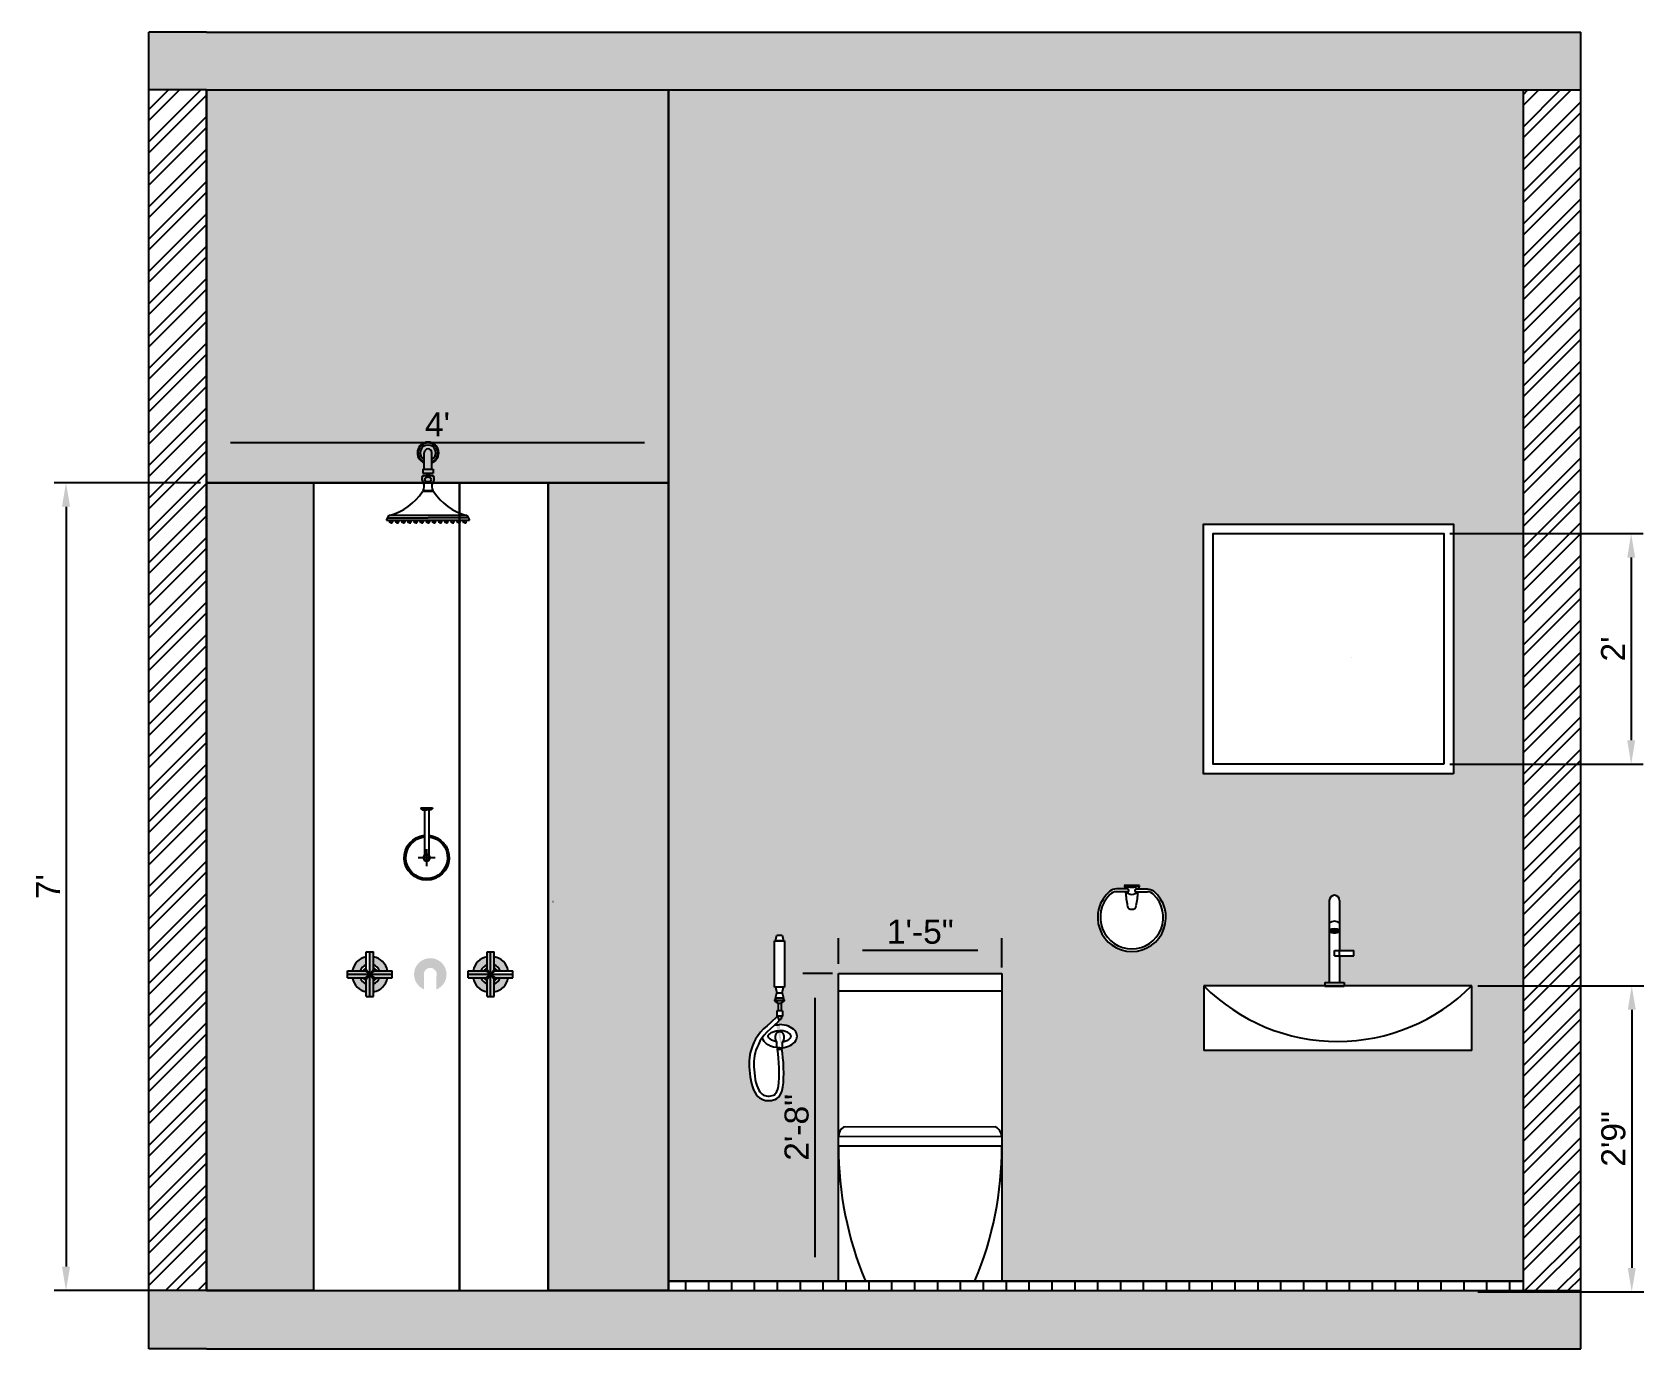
# Model space of a CAD drawing. Header units: feet. Extents: x 600 to 2744, y 411 to 1435.
# Drawn here: x 1344.2 to 1511.9, y 468.8 to 605.8 of the extents above; entities that cross this region are included whole.
import ezdxf

# ---------------------------------------------------------------- set-up
doc = ezdxf.new("R2010")
doc.units = ezdxf.units.FT
doc.header["$XCLIPFRAME"] = 2
doc.linetypes.add('CONTINU', pattern=[0])
for name, color, linetype in [('cad-block.com', 250, 'Continuous'), ('detail 1', 8, 'Continuous'), ('freecads.com', 7, 'Continuous'), ('model', 250, 'Continuous'), ('sanit acces', 4, 'Continuous')]:
    doc.layers.add(name, color=color, linetype=linetype)
doc.styles.get("Standard").update_dxf_attribs({"font": 'arial.ttf'})
doc.dimstyles.new('Copy of ISO-25', dxfattribs={"dimtxt": 2.5, "dimasz": 2.5, "dimexe": 1.25, "dimexo": 0.625, "dimtad": 1, "dimdec": 0, "dimlunit": 4, "dimtxsty": 'Standard', "dimcen": 2.5, "dimadec": 0, "dimazin": 0, "dimtfac": 1, "dimtdec": 0, "dimtmove": 0, "dimatfit": 3, "dimfxl": 1, "dimarcsym": 0})
picture_1 = doc.add_image_def('image1.jpg', size_in_pixel=(150, 1154))
pattern_1 = [(45, (-2259.6905, -415.154), (-1.683798, 1.683798), []), (45, (-2258.568, -415.154), (-1.683798, 1.683798), [])]

msp = doc.modelspace()

# ---------------------------------------------------------------- blocks, each defined once
blk = doc.blocks.new('Tap 04')
at = {"ltscale": 80}
for p, q in [((-17, 281.7), (-17, 12)), ((17, 281.7), (17, 117.5)), ((0, 117.5), (64, 117.5)), ((0, 100), (0, 117.5)), ((64, 100), (64, 117.5)), ((0, 100), (64, 100)), ((17, 100), (17, 12)), ((-32, 12), (-32, 0)), ((-32, 12), (32, 12)), ((-32, 0), (32, 0)), ((32, 12), (32, 0))]:
    blk.add_line(p, q, dxfattribs=at)
for centre, radius, start, end in [((0, 281.7), 17, 0, 180), ((0, 187), 26.2, 49.6355, 130.3645), ((0, 156.9), 31.6, 57.4419, 122.5581), ((0, 206.4), 31.6, 237.4419, 302.5581), ((37.2, 108.7), 22.1, 156.6309, 203.3691)]:
    blk.add_arc(centre, radius, start, end, dxfattribs=at)
for p in [(-16, 182.5), (-16, 181.5), (-15, 181), (-14.5, 182.5), (-14.5, 182.5), (-14, 183.5), (-14, 180), (-13.5, 182), (-13, 184), (-12, 184.5), (-12, 180), (-12, 180), (-12, 178.5), (-11.5, 183), (-11, 185.5), (-10.5, 178), (-9.5, 184.5), (-9.5, 181), (-9, 179), (-9, 179), (-8.5, 181.5), (-8, 185.5), (-7.5, 183.5), (-7.5, 183.5), (-7.5, 183.5), (-7.5, 182.5), (-6.5, 180.5), (-6.5, 180.5), (-6.5, 180.5), (-6.5, 180.5), (-6, 186), (-6, 184), (-5.5, 185), (-5.5, 182.5), (-5.5, 178.5), (-5, 180), (-5, 177.5), (-5, 176.5), (-5, 176.5), (-4.5, 184.5), (-4, 183.5), (-4, 182.5), (-4, 181.5), (-3.5, 186), (-3.5, 186), (-3.5, 185), (-3.5, 176.5), (-2.5, 182.5), (-2.5, 181.5), (-2.5, 181.5), (-2.5, 181.5), (-2.5, 181.5), (-2.5, 181.5), (-2.5, 180.5), (-2.5, 179), (-2.5, 179), (-2.5, 179), (-2.5, 174.9), (-2, 187), (-2, 183.5), (-1.5, 184.5), (-1.5, 176.5), (-1.5, 176), (-0.5, 182.5), (-0.5, 182.5), (-0.5, 182.5), (0, 187), (0, 185), (0, 185), (0, 174.8), (0.5, 186), (0.5, 183.5), (0.5, 180.5), (0.5, 179), (0.5, 177.5), (1, 182), (1, 176.5), (2, 186), (2, 182), (2, 182), (2, 182), (2, 178), (2, 174.8), (3, 180), (3.5, 187), (3.5, 184), (3.5, 182), (4, 185), (4, 182), (4, 182), (4, 176), (4.5, 180), (4.5, 180), (5, 187), (5.5, 178.5), (6.5, 186), (6.5, 185), (6.5, 182.5), (6.5, 182.5), (7, 178), (7.5, 179.5), (7.5, 177), (8, 181.5), (8, 181.5), (8.5, 184), (8.5, 184), (9, 179.5), (9, 179.5), (9, 178), (9.5, 185), (9.5, 182), (9.5, 182), (10, 183.5), (11, 183.5), (11.5, 179), (12, 184), (12, 184), (12, 180), (12.5, 182.5), (13.5, 182.5), (13.5, 182.5), (13.5, 180.5), (13.5, 180.5), (15, 180.5)]:
    blk.add_point(p, dxfattribs=at)
blk = doc.blocks.new('PP3UU (front)')
at = {"color": 0}
for p, q in [((-10.5, -45.5), (-10.5, 0)), ((-10.5, -45.5), (-10.5, -35.5)), ((10.5, -45.5), (10.5, 0)), ((10.5, -45.5), (10.5, -36.3)), ((-14.5, -45.5), (14.5, -45.5)), ((-14.5, -45.5), (-14.5, -56.5)), ((-14.5, -56.5), (14.5, -56.5)), ((14.5, -64), (-14.5, -64)), ((12.5, -82), (-12.5, -82)), ((-12.5, -82), (-12.5, -83)), ((12.5, -83), (-12.5, -83)), ((-4, -56.5), (-2.5, -62.1)), ((-2.5, -62.1), (2.5, -62.1)), ((4, -56.5), (2.5, -62.1)), ((12.5, -82), (12.5, -83)), ((14.5, -45.5), (14.5, -56.5)), ((15.4, -107), (-15.4, -107)), ((13.4, -105), (-13.4, -105)), ((-13.4, -105), (-13.4, -107)), ((13.4, -105), (13.4, -107)), ((-106.7, -172.9), (106.7, -172.9)), ((-115, -185.9), (115, -185.9)), ((-111.4, -179.9), (0, -179.9)), ((-108.5, -185.9), (-108.5, -187.9)), ((-108.5, -187.9), (-95.5, -187.9)), ((-105, -193.9), (-106.5, -187.9)), ((-102, -193.9), (-105, -193.9)), ((-102, -193.9), (-99, -193.9)), ((-99, -193.9), (-97.5, -187.9)), ((-95.5, -185.9), (-95.5, -187.9)), ((-91.5, -185.9), (-91.5, -187.9)), ((-91.5, -187.9), (-78.5, -187.9)), ((-88, -193.9), (-89.5, -187.9)), ((-85, -193.9), (-88, -193.9)), ((-85, -193.9), (-82, -193.9)), ((-82, -193.9), (-80.5, -187.9)), ((-78.5, -185.9), (-78.5, -187.9)), ((-74.5, -185.9), (-74.5, -187.9)), ((-74.5, -187.9), (-61.5, -187.9)), ((-71, -193.9), (-72.5, -187.9)), ((-68, -193.9), (-71, -193.9)), ((-68, -193.9), (-65, -193.9)), ((-65, -193.9), (-63.5, -187.9)), ((-61.5, -185.9), (-61.5, -187.9)), ((-57.5, -185.9), (-57.5, -187.9)), ((-57.5, -187.9), (-44.5, -187.9)), ((-54, -193.9), (-55.5, -187.9)), ((-51, -193.9), (-54, -193.9)), ((-51, -193.9), (-48, -193.9)), ((-48, -193.9), (-46.5, -187.9)), ((-44.5, -185.9), (-44.5, -187.9)), ((-40.5, -185.9), (-40.5, -187.9)), ((-40.5, -187.9), (-27.5, -187.9)), ((-37, -193.9), (-38.5, -187.9)), ((-34, -193.9), (-37, -193.9)), ((-34, -193.9), (-31, -193.9)), ((-31, -193.9), (-29.5, -187.9)), ((-27.5, -185.9), (-27.5, -187.9)), ((-23.5, -185.9), (-23.5, -187.9)), ((-23.5, -187.9), (-10.5, -187.9)), ((-20, -193.9), (-21.5, -187.9)), ((-17, -193.9), (-20, -193.9)), ((-17, -193.9), (-14, -193.9)), ((-14, -193.9), (-12.5, -187.9)), ((-10.5, -185.9), (-10.5, -187.9)), ((-6.5, -185.9), (-6.5, -187.9)), ((-6.5, -187.9), (6.5, -187.9)), ((-3, -193.9), (-4.5, -187.9)), ((0, -193.9), (-3, -193.9)), ((111.4, -179.9), (0, -179.9)), ((0, -193.9), (3, -193.9)), ((3, -193.9), (4.5, -187.9)), ((6.5, -185.9), (6.5, -187.9)), ((10.5, -185.9), (10.5, -187.9)), ((23.5, -187.9), (10.5, -187.9)), ((14, -193.9), (12.5, -187.9)), ((17, -193.9), (14, -193.9)), ((17, -193.9), (20, -193.9)), ((20, -193.9), (21.5, -187.9)), ((23.5, -185.9), (23.5, -187.9)), ((27.5, -185.9), (27.5, -187.9)), ((40.5, -187.9), (27.5, -187.9)), ((31, -193.9), (29.5, -187.9)), ((34, -193.9), (31, -193.9)), ((34, -193.9), (37, -193.9)), ((37, -193.9), (38.5, -187.9)), ((40.5, -185.9), (40.5, -187.9)), ((44.5, -185.9), (44.5, -187.9)), ((57.5, -187.9), (44.5, -187.9)), ((48, -193.9), (46.5, -187.9)), ((51, -193.9), (48, -193.9)), ((51, -193.9), (54, -193.9)), ((54, -193.9), (55.5, -187.9)), ((57.5, -185.9), (57.5, -187.9)), ((61.5, -185.9), (61.5, -187.9)), ((74.5, -187.9), (61.5, -187.9)), ((65, -193.9), (63.5, -187.9)), ((68, -193.9), (65, -193.9)), ((68, -193.9), (71, -193.9)), ((71, -193.9), (72.5, -187.9)), ((74.5, -185.9), (74.5, -187.9)), ((78.5, -185.9), (78.5, -187.9)), ((91.5, -187.9), (78.5, -187.9)), ((82, -193.9), (80.5, -187.9)), ((85, -193.9), (82, -193.9)), ((85, -193.9), (88, -193.9)), ((88, -193.9), (89.5, -187.9)), ((91.5, -185.9), (91.5, -187.9)), ((95.5, -185.9), (95.5, -187.9)), ((108.5, -187.9), (95.5, -187.9)), ((99, -193.9), (97.5, -187.9)), ((102, -193.9), (99, -193.9)), ((102, -193.9), (105, -193.9)), ((105, -193.9), (106.5, -187.9)), ((108.5, -185.9), (108.5, -187.9))]:
    blk.add_line(p, q, dxfattribs=at)
for centre, radius, start, end in [((0, 0), 29.5, 290.8378, 249.1622), ((0, 0), 27.4, 292.5424, 247.4576), ((0, 0), 21.5, 299.1988, 240.8012), ((0, 0), 10.5, 0, 180), ((-3.9, -72), 13.3, 143.2974, 229.383), ((-35.4, -93.1), 25, 331.504, 23.701), ((-2.3, -66.9), 4.8, 92.5034, 143.2201), ((2.3, -66.9), 4.8, 36.7799, 87.4966), ((35.4, -93.1), 25, 156.299, 208.496), ((3.9, -72), 13.3, 310.617, 36.7026), ((-145.9, -22.5), 155.5, 284.6186, 327.0495), ((145.9, -22.5), 155.5, 212.9505, 255.3814), ((-104.5, -179.4), 6.87, 108.2495, 184.0084), ((104.5, -179.4), 6.87, 355.9916, 71.7505), ((-109.3, -185.3), 5.7, 110.748, 186.7349), ((109.3, -185.3), 5.7, 353.2651, 69.252)]:
    blk.add_arc(centre, radius, start, end, dxfattribs=at)
blk.add_ellipse((0, -73.6), major_axis=(8.78, 0), ratio=0.779002, dxfattribs=at)
blk = doc.blocks.new('PP3UU (top)')
at = {"color": 0}
for p, q in [((0, 29.5), (0, -29.5)), ((0, 29.5), (2.7, 29.5)), ((4, -27.3), (4, 27.3)), ((10.1, 21.5), (10.1, 0)), ((10.1, 10.5), (241, 10.5)), ((10.1, -21.5), (10.1, 0)), ((0, -29.5), (2.7, -29.5)), ((10.1, -10.5), (241, -10.5))]:
    blk.add_line(p, q, dxfattribs=at)
at = {"color": 40}
for p, q in [((254.5, -43.5), (254.5, 43.5)), ((298, 0), (211, 0))]:
    blk.add_line(p, q, dxfattribs=at)
at = {"color": 0}
for radius in [17.1, 14.5]:
    blk.add_circle((254.5, 0), radius, dxfattribs=at)
for centre, radius, start, end in [((254.5, 0), 115, 185.23834, 174.76166), ((254.5, 0), 111.4, 185.41049, 174.58951), ((254.5, 0), 106.7, 185.6496, 174.3504), ((1.6, 27.4), 2.41, 358.02823, 62.08212), ((-2, 15), 13.8, 28.34358, 64.21035), ((1.6, -27.4), 2.41, 297.91788, 1.97177), ((-2, -15), 13.8, 295.78965, 331.65642)]:
    blk.add_arc(centre, radius, start, end, dxfattribs=at)
blk = doc.blocks.new('11')
at = {"layer": 'cad-block.com', "linetype": 'CONTINU'}
for points in [[(2881.4, 12600.7), (2881.4, 12629.7)], [(2881.4, 12629.7), (2893.4, 12629.7)], [(2887.4, 12555.7), (2887.4, 12629.7)], [(2893.4, 12600.7), (2893.4, 12629.7)], [(2881.4, 12584.7), (2893.4, 12600.7)], [(2881.4, 12600.7), (2887.4, 12592.7)], [(2850.4, 12586.7), (2850.4, 12598.7)], [(2850.4, 12598.7), (2879.4, 12598.7)], [(2850.4, 12592.7), (2924.4, 12592.7)], [(2850.4, 12586.7), (2879.4, 12586.7)], [(2879.4, 12598.7), (2887.4, 12592.7)], [(2887.4, 12592.7), (2879.4, 12586.7)], [(2881.4, 12555.7), (2881.4, 12584.7)], [(2887.4, 12592.7), (2895.4, 12598.7)], [(2895.4, 12586.7), (2887.4, 12592.7)], [(2887.4, 12592.7), (2893.4, 12584.7)], [(2893.4, 12555.7), (2893.4, 12584.7)], [(2895.4, 12598.7), (2924.4, 12598.7)], [(2895.4, 12586.7), (2924.4, 12586.7)], [(2924.4, 12586.7), (2924.4, 12598.7)], [(2881.4, 12555.7), (2893.4, 12555.7)]]:
    blk.add_lwpolyline(points, dxfattribs=at)
for points in [[(2881.4, 12621.8, 0.299875), (2858.2, 12598.7)], [(2881.4, 12608.6, 0.21619), (2871.4, 12598.7)], [(2881.4, 12603.4, 0.138814), (2876.7, 12598.7)], [(2881.4, 12603, 0.131669), (2877, 12598.7)], [(2879.4, 12598.7, 0.414466), (2881.4, 12600.7)], [(2916.6, 12598.7, 0.299858), (2893.4, 12621.8)], [(2903.4, 12598.7, 0.216158), (2893.4, 12608.6)], [(2898.1, 12598.7, 0.13877), (2893.4, 12603.4)], [(2897.8, 12598.7, 0.131627), (2893.4, 12603)], [(2893.4, 12600.7, 0.41557), (2895.4, 12598.7)], [(2858.2, 12586.7, 0.299878), (2881.4, 12563.5)], [(2871.4, 12586.7, 0.216195), (2881.4, 12576.7)], [(2876.7, 12586.7, 0.138819), (2881.4, 12581.9)], [(2877, 12586.7, 0.131679), (2881.4, 12582.3)], [(2881.4, 12584.7, 0.414465), (2879.4, 12586.7)], [(2895.4, 12586.7, 0.414476), (2893.4, 12584.7)], [(2893.4, 12582.3, 0.131637), (2897.8, 12586.7)], [(2893.4, 12581.9, 0.138776), (2898.1, 12586.7)], [(2893.4, 12576.7, 0.216162), (2903.4, 12586.7)], [(2893.4, 12563.5, 0.299861), (2916.6, 12586.7)]]:
    blk.add_lwpolyline(points, format="xyb", dxfattribs=at)
blk = doc.blocks.new('13')
at = {"layer": 'cad-block.com', "linetype": 'CONTINU'}
for points in [[(3081.4, 12600.7), (3081.4, 12629.7)], [(3081.4, 12629.7), (3093.4, 12629.7)], [(3087.4, 12555.7), (3087.4, 12629.7)], [(3093.4, 12600.7), (3093.4, 12629.7)], [(3081.4, 12584.7), (3093.4, 12600.7)], [(3081.4, 12600.7), (3093.4, 12584.7)], [(3050.4, 12586.7), (3050.4, 12598.7)], [(3050.4, 12598.7), (3079.4, 12598.7)], [(3050.4, 12592.7), (3124.4, 12592.7)], [(3050.4, 12586.7), (3079.4, 12586.7)], [(3079.4, 12598.7), (3087.4, 12592.7)], [(3087.4, 12592.7), (3079.4, 12586.7)], [(3081.4, 12555.7), (3081.4, 12584.7)], [(3087.4, 12592.7), (3095.4, 12598.7)], [(3095.4, 12586.7), (3087.4, 12592.7)], [(3093.4, 12555.7), (3093.4, 12584.7)], [(3095.4, 12598.7), (3124.4, 12598.7)], [(3095.4, 12586.7), (3124.4, 12586.7)], [(3124.4, 12586.7), (3124.4, 12598.7)], [(3081.4, 12555.7), (3093.4, 12555.7)]]:
    blk.add_lwpolyline(points, dxfattribs=at)
for points in [[(3081.4, 12621.8, 0.299875), (3058.2, 12598.7)], [(3081.4, 12608.6, 0.216188), (3071.4, 12598.7)], [(3081.4, 12603.4, 0.138814), (3076.7, 12598.7)], [(3081.4, 12603, 0.131669), (3077, 12598.7)], [(3079.4, 12598.7, 0.415042), (3081.4, 12600.7)], [(3116.6, 12598.7, 0.299858), (3093.4, 12621.8)], [(3103.4, 12598.7, 0.21616), (3093.4, 12608.6)], [(3098.1, 12598.7, 0.13877), (3093.4, 12603.4)], [(3097.8, 12598.7, 0.131627), (3093.4, 12603)], [(3093.4, 12600.7, 0.414788), (3095.4, 12598.7)], [(3058.2, 12586.7, 0.299878), (3081.4, 12563.5)], [(3071.4, 12586.7, 0.216193), (3081.4, 12576.7)], [(3076.7, 12586.7, 0.138819), (3081.4, 12581.9)], [(3077, 12586.7, 0.131678), (3081.4, 12582.3)], [(3081.4, 12584.7, 0.414474), (3079.4, 12586.7)], [(3095.4, 12586.7, 0.414666), (3093.4, 12584.7)], [(3093.4, 12582.3, 0.131638), (3097.8, 12586.7)], [(3093.4, 12581.9, 0.138776), (3098.1, 12586.7)], [(3093.4, 12576.7, 0.216165), (3103.4, 12586.7)], [(3093.4, 12563.5, 0.299861), (3116.6, 12586.7)]]:
    blk.add_lwpolyline(points, format="xyb", dxfattribs=at)
blk = doc.blocks.new('*D77')
at = {"color": 0, "linetype": 'Continuous', "lineweight": -2, "transparency": 16777216}
for p, q in [((1362.32, 559.51), (1362.32, 564.33)), ((1410.37, 559.51), (1410.37, 564.33)), ((1364.82, 563.08), (1407.87, 563.08))]:
    blk.add_line(p, q, dxfattribs=at)
at = {"color": 0, "transparency": 16777216}
for points in [[(1364.82, 563.5), (1364.82, 562.67), (1362.32, 563.08)], [(1407.87, 563.5), (1407.87, 562.67), (1410.37, 563.08)]]:
    blk.add_solid(points, dxfattribs=at)
at = {"layer": 'Defpoints', "color": 0, "transparency": 16777216}
for p in [(1410.37, 563.08), (1362.32, 558.89), (1410.37, 558.89)]:
    blk.add_point(p, dxfattribs=at)
at = {"color": 0, "transparency": 16777216, "insert": (1386.34, 564.96), "char_height": 2.5, "attachment_point": 5}
blk.add_mtext("4'", dxfattribs=at)
blk = doc.blocks.new('*D79')
at = {"color": 0, "linetype": 'Continuous', "lineweight": -2, "transparency": 16777216}
for p, q in [((1361.69, 558.89), (1346.44, 558.89)), ((1347.69, 556.39), (1347.69, 477.33)), ((1361.69, 474.83), (1346.44, 474.83))]:
    blk.add_line(p, q, dxfattribs=at)
at = {"color": 0, "transparency": 16777216}
for points in [[(1347.27, 556.39), (1348.11, 556.39), (1347.69, 558.89)], [(1347.27, 477.33), (1348.11, 477.33), (1347.69, 474.83)]]:
    blk.add_solid(points, dxfattribs=at)
at = {"layer": 'Defpoints', "color": 0, "transparency": 16777216}
for p in [(1362.32, 558.89), (1347.69, 474.83), (1362.32, 474.83)]:
    blk.add_point(p, dxfattribs=at)
at = {"color": 0, "transparency": 16777216, "insert": (1345.81, 516.86), "char_height": 2.5, "attachment_point": 5, "rotation": 90}
blk.add_mtext("7'", dxfattribs=at)
blk = doc.blocks.new('*D80')
at = {"color": 0, "linetype": 'Continuous', "lineweight": -2, "transparency": 16777216}
for p, q in [((1428.08, 508.84), (1428.08, 511.5)), ((1445.08, 508.44), (1445.08, 511.5)), ((1430.58, 510.25), (1442.58, 510.25))]:
    blk.add_line(p, q, dxfattribs=at)
at = {"color": 0, "transparency": 16777216}
for points in [[(1430.58, 510.67), (1430.58, 509.84), (1428.08, 510.25)], [(1442.58, 510.67), (1442.58, 509.84), (1445.08, 510.25)]]:
    blk.add_solid(points, dxfattribs=at)
at = {"layer": 'Defpoints', "color": 0, "transparency": 16777216}
for p in [(1445.08, 510.25), (1428.08, 508.22), (1445.08, 507.81)]:
    blk.add_point(p, dxfattribs=at)
at = {"color": 0, "transparency": 16777216, "insert": (1436.58, 512.16), "char_height": 2.5, "attachment_point": 5}
blk.add_mtext('1\'-5"', dxfattribs=at)
blk = doc.blocks.new('*D81')
at = {"color": 0, "linetype": 'Continuous', "lineweight": -2, "transparency": 16777216}
for p, q in [((1427.45, 507.81), (1424.37, 507.81)), ((1425.62, 505.31), (1425.62, 478.32)), ((1427.45, 475.82), (1424.37, 475.82))]:
    blk.add_line(p, q, dxfattribs=at)
at = {"color": 0, "transparency": 16777216}
for points in [[(1425.2, 505.31), (1426.04, 505.31), (1425.62, 507.81)], [(1425.2, 478.32), (1426.04, 478.32), (1425.62, 475.82)]]:
    blk.add_solid(points, dxfattribs=at)
at = {"layer": 'Defpoints', "color": 0, "transparency": 16777216}
for p in [(1428.08, 507.81), (1425.62, 475.82), (1428.08, 475.82)]:
    blk.add_point(p, dxfattribs=at)
at = {"color": 0, "transparency": 16777216, "insert": (1423.72, 491.82), "char_height": 2.5, "attachment_point": 5, "rotation": 90}
blk.add_mtext('2\'-8"', dxfattribs=at)
blk = doc.blocks.new('*D82')
at = {"color": 0, "linetype": 'Continuous', "lineweight": -2, "transparency": 16777216}
for p, q in [((1494.58, 506.55), (1511.86, 506.55)), ((1510.61, 504.05), (1510.61, 477.19)), ((1494.58, 474.69), (1511.86, 474.69))]:
    blk.add_line(p, q, dxfattribs=at)
at = {"color": 0, "transparency": 16777216}
for points in [[(1510.2, 504.05), (1511.03, 504.05), (1510.61, 506.55)], [(1510.2, 477.19), (1511.03, 477.19), (1510.61, 474.69)]]:
    blk.add_solid(points, dxfattribs=at)
at = {"layer": 'Defpoints', "color": 0, "transparency": 16777216}
for p in [(1493.96, 506.55), (1493.96, 474.69), (1510.61, 474.69)]:
    blk.add_point(p, dxfattribs=at)
at = {"color": 0, "transparency": 16777216, "insert": (1508.71, 490.62), "char_height": 2.5, "attachment_point": 5, "rotation": 90}
blk.add_mtext('2\'9"', dxfattribs=at)
blk = doc.blocks.new('*D78')
at = {"color": 0, "linetype": 'Continuous', "lineweight": -2, "transparency": 16777216}
for p, q in [((1491.68, 553.59), (1511.8, 553.59)), ((1510.55, 551.09), (1510.55, 532.09)), ((1491.68, 529.59), (1511.8, 529.59))]:
    blk.add_line(p, q, dxfattribs=at)
at = {"color": 0, "transparency": 16777216}
for points in [[(1510.14, 551.09), (1510.97, 551.09), (1510.55, 553.59)], [(1510.14, 532.09), (1510.97, 532.09), (1510.55, 529.59)]]:
    blk.add_solid(points, dxfattribs=at)
at = {"layer": 'Defpoints', "color": 0, "transparency": 16777216}
for p in [(1491.05, 553.59), (1491.05, 529.59), (1510.55, 529.59)]:
    blk.add_point(p, dxfattribs=at)
at = {"color": 0, "transparency": 16777216, "insert": (1508.67, 541.59), "char_height": 2.5, "attachment_point": 5, "rotation": 90}
blk.add_mtext("2'", dxfattribs=at)

# ---------------------------------------------------------------- dimensions: what is measured, and where the dimension line sits
at = {"color": 242, "true_color": 0xcd2027}
for base, p1, p2, picture, middle in [((1410.37, 563.08), (1362.32, 558.89), (1410.37, 558.89), '*D77', (1386.34, 564.96)), ((1445.08, 510.25), (1428.08, 508.22), (1445.08, 507.81), '*D80', (1436.58, 512.16))]:
    dim = msp.add_linear_dim(base=base, p1=p1, p2=p2, dimstyle='Copy of ISO-25', dxfattribs=at)
    dim.commit()
    dim.dimension.update_dxf_attribs({"geometry": picture, "text_midpoint": middle})
for base, p1, p2, picture, middle in [((1347.69, 474.83), (1362.32, 558.89), (1362.32, 474.83), '*D79', (1345.81, 516.86)), ((1510.55, 529.59), (1491.05, 553.59), (1491.05, 529.59), '*D78', (1508.67, 541.59)), ((1425.62, 475.82), (1428.08, 507.81), (1428.08, 475.82), '*D81', (1423.72, 491.82))]:
    dim = msp.add_linear_dim(base=base, p1=p1, p2=p2, angle=90, dimstyle='Copy of ISO-25', dxfattribs=at)
    dim.commit()
    dim.dimension.update_dxf_attribs({"geometry": picture, "text_midpoint": middle})
dim = msp.add_linear_dim(base=(1510.61, 474.69), p1=(1493.96, 506.55), p2=(1493.96, 474.69), angle=90, text='2\'9"', dimstyle='Copy of ISO-25', dxfattribs=at)
dim.commit()
dim.dimension.update_dxf_attribs({"geometry": '*D82', "text_midpoint": (1508.71, 490.62)})

# ---------------------------------------------------------------- hatches: boundary and pattern name
at = {"true_color": 0x000000, "transparency": 33554687}
h = msp.add_hatch(dxfattribs=at)
h.set_pattern_fill('AR-CONC', color=18, scale=0.04)
h.set_pattern_definition([(50, (-2259.6905, -415.154), (7.287387, -0.637563), [0.762, -8.382]), (355, (-2259.6905, -415.154), (-1.409737, 7.642274), [0.6096, -6.705623]), (100.45144, (-2259.083, -415.207), (5.87765, 7.00471), [0.6476, -7.12361]), (46.1842, (-2259.6905, -413.122), (10.843162, -1.681693), [1.143, -12.573]), (96.63556, (-2258.787, -413.262), (9.496165, 9.897045), [0.9714, -10.685424]), (351.18415, (-2259.69, -413.122), (9.496165, 9.897045), [0.9144, -10.05839]), (21, (-2258.6745, -413.63), (6.064576, -4.090608), [0.762, -8.382]), (326, (-2258.6745, -413.63), (2.472081, 7.367519), [0.6096, -6.7056]), (71.45144, (-2258.169, -413.971), (8.536657, 3.276911), [0.6476, -7.123598]), (37.5, (-2259.6905, -415.154), (0.1235441, 3.3822016), [0, -6.62432, 0, -6.8072, 0, -6.731]), (7.5, (-2259.6905, -415.154), (2.6727865, 4.007223), [0, -3.88112, 0, -6.47192, 0, -2.5654]), (327.5, (-2261.9562, -415.154), (5.4236238, -0.2291498), [0, -2.54, 0, -7.9248, 0, -10.5156]), (317.5, (-2262.972, -415.154), (5.925167, 1.0170596), [0, -3.302, 0, -5.26288, 0, -7.4676])])
h.paths.add_polyline_path([(1505.3, 605.75), (1499.3, 605.75), (1362.3, 605.75), (1356.32, 605.75), (1356.32, 599.75), (1362.3, 599.75), (1499.3, 599.75), (1505.3, 599.75)])
h.paths.add_polyline_path([(1505.3, 474.83), (1499.3, 474.83), (1362.32, 474.83), (1356.32, 474.83), (1356.32, 468.78), (1362.32, 468.78), (1505.3, 468.78)])
h = msp.add_hatch(dxfattribs=at)
h.set_pattern_fill('ANSI32', color=18, scale=0.25)
h.set_pattern_definition(pattern_1)
h.paths.add_polyline_path([(1362.32, 599.75), (1356.32, 599.75), (1356.32, 474.83), (1362.32, 474.83), (1362.32, 474.92)])
at = {"true_color": 0xdadbdc}
h = msp.add_hatch(color=254, dxfattribs=at)
h.dxf.hatch_style = 1
h.paths.add_polyline_path([(1499.3, 599.75), (1410.37, 599.75), (1410.37, 475.83), (1428.08, 475.83), (1428.08, 488.79, -0.007314), (1428.07, 489.85), (1428.08, 489.85), (1428.08, 507.81), (1445.08, 507.81), (1445.08, 475.83), (1499.3, 475.83)])
h.paths.add_polyline_path([(1466.05, 554.59), (1492.05, 554.59), (1492.05, 528.59), (1466.05, 528.59)], flags=16)
h.paths.add_polyline_path([(1467.05, 553.59), (1491.05, 553.59), (1491.05, 529.59), (1467.05, 529.59)], flags=0)
h.paths.add_polyline_path([(1456.98, 516.63), (1457.94, 516.63, -0.033809), (1457.79, 516.99), (1459.39, 516.99, -0.033809), (1459.24, 516.63), (1460.19, 516.63, -0.12465), (1460.86, 516.39, -2.755759), (1456.31, 516.39, -0.12465)], flags=16)
h.paths.add_polyline_path([(1458.12, 514.88, 0.3683), (1458.59, 514.51, 0.364182), (1459.06, 514.88, 0.031975), (1459.24, 516.31, -0.171278), (1458.59, 516.05, -0.171278), (1457.94, 516.31, 0.031975)], flags=0)
edge = h.paths.add_edge_path(flags=16)
edge.add_line((1422.22, 511.82), (1422.34, 511.24))
edge.add_line((1422.34, 511.24), (1422.45, 511.24))
edge.add_line((1422.45, 511.24), (1422.45, 506.4))
edge.add_line((1422.45, 506.4), (1422.34, 506.4))
edge.add_line((1422.34, 506.4), (1422.22, 505.82))
edge.add_line((1422.22, 505.82), (1422.36, 505.14))
edge.add_line((1422.36, 505.14), (1422.46, 504.99))
edge.add_line((1422.46, 504.99), (1422.09, 504.73))
edge.add_line((1422.09, 504.73), (1422.09, 503.95))
edge.add_line((1422.09, 503.95), (1422.24, 503.95))
edge.add_line((1422.24, 503.95), (1422.24, 503.37))
edge.add_line((1422.24, 503.37), (1422.09, 503.18))
edge.add_line((1422.09, 503.18), (1422.09, 503.08))
edge.add_line((1422.09, 503.08), (1422.01, 503.08))
edge.add_line((1422.01, 503.08), (1421.79, 502.81))
edge.add_line((1421.79, 502.81), (1421.41, 502.45))
edge.add_ellipse((1421.95, 501.3), major_axis=(-1.81, 0), ratio=0.665405, start_angle=-90, end_angle=-72.6877, ccw=False)
edge.add_ellipse((1421.95, 501.3), major_axis=(1.81, 0), ratio=0.665405, start_angle=279.2489, end_angle=450, ccw=False)
edge.add_line((1422.18, 500.09), (1422.18, 500.01))
edge.add_line((1422.18, 500.01), (1422.24, 499.53))
edge.add_line((1422.24, 499.53), (1422.29, 499.06))
edge.add_line((1422.29, 499.06), (1422.33, 498.55))
edge.add_line((1422.33, 498.55), (1422.36, 498.01))
edge.add_line((1422.36, 498.01), (1422.37, 497.47))
edge.add_line((1422.37, 497.47), (1422.36, 496.94))
edge.add_line((1422.36, 496.94), (1422.33, 496.45))
edge.add_line((1422.33, 496.45), (1422.28, 496.02))
edge.add_line((1422.28, 496.02), (1422.2, 495.66))
edge.add_line((1422.2, 495.66), (1422.05, 495.23))
edge.add_line((1422.05, 495.23), (1421.76, 494.87))
edge.add_line((1421.76, 494.87), (1421.4, 494.69))
edge.add_line((1421.4, 494.69), (1420.99, 494.61))
edge.add_line((1420.99, 494.61), (1420.56, 494.61))
edge.add_line((1420.56, 494.61), (1420.15, 494.71))
edge.add_line((1420.15, 494.71), (1419.76, 494.94))
edge.add_line((1419.76, 494.94), (1419.52, 495.23))
edge.add_line((1419.52, 495.23), (1419.37, 495.47))
edge.add_line((1419.37, 495.47), (1419.24, 495.74))
edge.add_line((1419.24, 495.74), (1419.13, 496.05))
edge.add_line((1419.13, 496.05), (1419.03, 496.38))
edge.add_line((1419.03, 496.38), (1418.95, 496.72))
edge.add_line((1418.95, 496.72), (1418.89, 497.07))
edge.add_line((1418.89, 497.07), (1418.84, 497.42))
edge.add_line((1418.84, 497.42), (1418.81, 497.77))
edge.add_line((1418.81, 497.77), (1418.78, 498.1))
edge.add_line((1418.78, 498.1), (1418.78, 498.42))
edge.add_line((1418.78, 498.42), (1418.79, 498.73))
edge.add_line((1418.79, 498.73), (1418.81, 499.04))
edge.add_line((1418.81, 499.04), (1418.86, 499.35))
edge.add_line((1418.86, 499.35), (1418.93, 499.66))
edge.add_line((1418.93, 499.66), (1419.01, 499.98))
edge.add_line((1419.01, 499.98), (1419.13, 500.3))
edge.add_line((1419.13, 500.3), (1419.27, 500.64))
edge.add_line((1419.27, 500.64), (1419.44, 500.99))
edge.add_line((1419.44, 500.99), (1419.66, 501.35))
edge.add_line((1419.66, 501.35), (1419.94, 501.71))
edge.add_line((1419.94, 501.71), (1420.28, 502.06))
edge.add_line((1420.28, 502.06), (1420.64, 502.37))
edge.add_line((1420.64, 502.37), (1421, 502.69))
edge.add_line((1421, 502.69), (1421.65, 503.3))
edge.add_line((1421.65, 503.3), (1421.65, 503.95))
edge.add_line((1421.65, 503.95), (1421.8, 504.73))
edge.add_line((1421.8, 504.73), (1421.4, 504.99))
edge.add_line((1421.4, 504.99), (1421.5, 505.14))
edge.add_line((1421.5, 505.14), (1421.64, 505.82))
edge.add_line((1421.64, 505.82), (1421.52, 506.4))
edge.add_line((1421.52, 506.4), (1421.41, 506.4))
edge.add_line((1421.41, 506.4), (1421.41, 511.24))
edge.add_line((1421.41, 511.24), (1421.52, 511.24))
edge.add_line((1421.52, 511.24), (1421.64, 511.82))
edge.add_line((1421.64, 511.82), (1422.22, 511.82))
edge = h.paths.add_edge_path(flags=0)
edge.add_ellipse((1421.95, 501.3), major_axis=(-1.81, 0), ratio=0.665405, start_angle=82.6408, end_angle=90, ccw=False)
edge.add_line((1421.71, 500.1), (1421.71, 500.09))
h.paths.add_polyline_path([(1419.4, 499.56), (1419.34, 499.27), (1419.29, 498.99), (1419.27, 498.7), (1419.26, 498.41), (1419.26, 498.11), (1419.28, 497.79), (1419.35, 497.14), (1419.41, 496.81), (1419.48, 496.49), (1419.57, 496.19), (1419.67, 495.92), (1419.78, 495.69), (1419.89, 495.5), (1420.01, 495.36), (1420.13, 495.26), (1420.26, 495.18), (1420.4, 495.13), (1420.55, 495.09), (1420.7, 495.08), (1420.86, 495.08), (1421.03, 495.09), (1421.18, 495.12), (1421.3, 495.16), (1421.4, 495.21), (1421.49, 495.29), (1421.58, 495.39), (1421.72, 495.65), (1421.75, 495.79), (1421.63, 495.46), (1421.42, 495.2), (1421.11, 495.1), (1420.78, 495.07), (1420.47, 495.1), (1420.19, 495.21), (1419.94, 495.42), (1419.72, 495.78), (1419.57, 496.19), (1419.48, 496.49), (1419.41, 496.81), (1419.35, 497.14), (1419.28, 497.79), (1419.26, 498.11), (1419.26, 498.41), (1419.27, 498.85), (1419.36, 499.42)], flags=0)
edge = h.paths.add_edge_path(flags=0)
edge.add_spline(control_points=[(1421.95, 501.88), (1422.11, 501.88), (1422.27, 501.86), (1422.57, 501.79), (1422.7, 501.74), (1422.88, 501.64), (1422.93, 501.6), (1423.02, 501.52), (1423.06, 501.48), (1423.1, 501.41), (1423.12, 501.38), (1423.13, 501.34), (1423.14, 501.32), (1423.14, 501.3)], knot_values=[6.283185, 6.283185, 6.283185, 6.283185, 6.626832, 6.626832, 6.987964, 6.987964, 7.204468, 7.204468, 7.420972, 7.420972, 7.637477, 7.637477, 7.853981, 7.853981, 7.853981, 7.853981], degree=3, periodic=0)
edge.add_spline(control_points=[(1423.14, 501.3), (1423.14, 501.29), (1423.14, 501.28), (1423.13, 501.25), (1423.12, 501.22), (1423.08, 501.15), (1423.05, 501.1), (1422.93, 500.99), (1422.82, 500.91), (1422.56, 500.8), (1422.41, 500.76), (1422.25, 500.74)], knot_values=[4.931842, 4.931842, 4.931842, 4.931842, 5.013092, 5.013092, 5.281857, 5.281857, 5.550623, 5.550623, 5.928651, 5.928651, 6.283185, 6.283185, 6.283185, 6.283185], degree=3, periodic=0)
edge.add_line((1422.24, 500.73), (1422.24, 500.68))
edge.add_arc((1422.38, 500.68), 0.146, 140.2526, 180, ccw=False)
edge.add_arc((1421.75, 501.21), 0.68, 320.2526, 391.6374)
edge.add_arc((1421.95, 501.3), 0.461, 34.1822, 145.8178)
edge.add_arc((1422.14, 501.21), 0.68, 148.3626, 224.3833)
edge.add_spline(control_points=[(1420.75, 501.3), (1420.75, 501.29), (1420.75, 501.28), (1420.76, 501.25), (1420.77, 501.22), (1420.81, 501.15), (1420.84, 501.1), (1420.96, 500.99), (1421.07, 500.91), (1421.33, 500.8), (1421.48, 500.76), (1421.64, 500.74)], knot_values=[4.930127, 4.930127, 4.930127, 4.930127, 5.011376, 5.011376, 5.280142, 5.280142, 5.548907, 5.548907, 5.926936, 5.926936, 6.283185, 6.283185, 6.283185, 6.283185], degree=3, periodic=0)
edge.add_line((1421.65, 500.73), (1421.65, 500.68))
edge.add_arc((1421.51, 500.68), 0.146, 0, 23.0113)
edge.add_spline(control_points=[(1421.64, 500.74), (1421.48, 500.76), (1421.33, 500.8), (1421.07, 500.91), (1420.96, 500.99), (1420.84, 501.1), (1420.81, 501.15), (1420.77, 501.22), (1420.76, 501.25), (1420.75, 501.28), (1420.75, 501.29), (1420.75, 501.3)], knot_values=[4.930127, 4.930127, 4.930127, 4.930127, 5.286376, 5.286376, 5.664404, 5.664404, 5.93317, 5.93317, 6.201936, 6.201936, 6.283185, 6.283185, 6.283185, 6.283185], degree=3, periodic=0)
edge.add_spline(control_points=[(1421.94, 501.88), (1421.78, 501.88), (1421.62, 501.86), (1421.32, 501.79), (1421.19, 501.74), (1421.01, 501.64), (1420.95, 501.6), (1420.87, 501.52), (1420.83, 501.48), (1420.79, 501.41), (1420.77, 501.38), (1420.76, 501.34), (1420.75, 501.32), (1420.75, 501.3)], knot_values=[6.283185, 6.283185, 6.283185, 6.283185, 6.626832, 6.626832, 6.987964, 6.987964, 7.204468, 7.204468, 7.420972, 7.420972, 7.637477, 7.637477, 7.853981, 7.853981, 7.853981, 7.853981], degree=3, periodic=0)
h.paths.add_polyline_path([(1480.22, 515.42), (1480.22, 510.22), (1481.7, 510.22), (1481.7, 509.67), (1480.22, 509.67), (1480.22, 506.89), (1480.69, 506.89), (1480.69, 506.54), (1493.96, 506.55), (1493.96, 499.8), (1466.09, 499.8), (1466.09, 506.53), (1478.66, 506.54), (1478.66, 506.89), (1479.14, 506.89), (1479.14, 515.42, -1)], flags=16)
h.paths.add_polyline_path([(1480.3, 512.25, -0.34842), (1479.06, 512.25, -0.34842)], flags=16)
h.paths.add_polyline_path([(1410.37, 599.75), (1362.32, 599.75), (1362.32, 558.89), (1410.37, 558.89)])
h.paths.add_polyline_path([(1410.37, 558.89), (1397.86, 558.89), (1397.86, 474.83), (1410.37, 474.83)])
h.paths.add_polyline_path([(1373.43, 558.89), (1362.32, 558.89), (1362.32, 474.83), (1373.43, 474.83)])
at = {"true_color": 0x000000, "transparency": 33554687}
h = msp.add_hatch(dxfattribs=at)
h.set_pattern_fill('ANSI32', color=18, scale=0.25)
h.set_pattern_definition(pattern_1)
h.paths.add_polyline_path([(1505.3, 599.75), (1499.3, 599.75), (1499.3, 474.83), (1505.3, 474.83)])
at = {"transparency": 33554687}
h = msp.add_hatch(color=256, dxfattribs=at)
h.dxf.hatch_style = 1
h.paths.add_polyline_path([(1384.95, 506.17), (1384.95, 507.53, -1.362507), (1386.24, 507.53), (1386.24, 506.17, 5.04282)])
h.paths.add_polyline_path([(1390.88, 507.36), (1390.04, 507.36, 0.299877), (1391.5, 505.9), (1391.5, 506.74, -0.216189)])
h.paths.add_polyline_path([(1391.88, 507.74), (1389.55, 507.74), (1389.55, 507.36), (1391.38, 507.36)])
h.paths.add_polyline_path([(1391.38, 508.11), (1389.55, 508.11), (1389.55, 507.74), (1391.88, 507.74)])
h.paths.add_polyline_path([(1391.5, 508.74), (1391.5, 509.57, 0.299875), (1390.04, 508.11), (1390.88, 508.11, -0.216185)])
h.paths.add_polyline_path([(1391.88, 510.06), (1391.5, 510.06), (1391.5, 508.24), (1391.88, 507.74)])
h.paths.add_polyline_path([(1392.25, 510.06), (1391.88, 510.06), (1391.88, 507.74), (1392.25, 508.24)])
h.paths.add_polyline_path([(1392.25, 509.57), (1392.25, 508.74, -0.216154), (1392.88, 508.11), (1393.71, 508.11, 0.299857)])
h.paths.add_polyline_path([(1394.2, 507.74), (1391.88, 507.74), (1391.88, 507.74), (1392.38, 507.36), (1394.2, 507.36)])
h.paths.add_polyline_path([(1393.71, 507.36), (1392.88, 507.36, -0.216159), (1392.25, 506.74), (1392.25, 505.9, 0.29986)])
h.paths.add_polyline_path([(1392.25, 507.24), (1391.88, 507.74), (1391.88, 507.74), (1391.88, 505.41), (1392.25, 505.41)])
h.paths.add_polyline_path([(1391.88, 507.74), (1391.88, 507.74), (1391.5, 507.24), (1391.5, 505.41), (1391.88, 505.41)])
h.paths.add_polyline_path([(1378.94, 508.74), (1378.94, 509.57, 0.299875), (1377.48, 508.11), (1378.31, 508.11, -0.216184)])
h.paths.add_polyline_path([(1379.69, 509.57), (1379.69, 508.74, -0.216154), (1380.32, 508.11), (1381.15, 508.11, 0.299858)])
h.paths.add_polyline_path([(1379.69, 510.06), (1379.31, 510.06), (1379.31, 507.74), (1379.69, 508.24)])
h.paths.add_polyline_path([(1378.94, 506.74, -0.216189), (1378.31, 507.36), (1377.48, 507.36, 0.299877), (1378.94, 505.9)])
h.paths.add_polyline_path([(1379.31, 507.74), (1379.31, 507.74), (1376.99, 507.74), (1376.99, 507.36), (1378.81, 507.36)])
h.paths.add_polyline_path([(1378.81, 508.11), (1376.99, 508.11), (1376.99, 507.74), (1379.31, 507.74), (1379.31, 507.74)])
h.paths.add_polyline_path([(1381.64, 508.11), (1379.82, 508.11), (1379.31, 507.74), (1381.64, 507.74)])
h.paths.add_polyline_path([(1381.64, 507.74), (1379.31, 507.74), (1379.82, 507.36), (1381.64, 507.36)])
h.paths.add_polyline_path([(1381.15, 507.36), (1380.32, 507.36, -0.216159), (1379.69, 506.74), (1379.69, 505.9, 0.29986)])
h.paths.add_polyline_path([(1379.69, 507.24), (1379.31, 507.74), (1379.31, 507.74), (1379.31, 505.41), (1379.69, 505.41)])
h.paths.add_polyline_path([(1379.31, 507.74), (1379.31, 507.74), (1378.94, 507.24), (1378.94, 505.41), (1379.31, 505.41)])
at = {"true_color": 0x000000, "transparency": 33554687}
h = msp.add_hatch(dxfattribs=at)
h.set_pattern_fill('NET', color=18, scale=0.75)
h.set_pattern_definition([(0, (-2259.6905, -426.5258), (0, 2.38125), []), (90, (-2259.6905, -426.5258), (-2.38125, 1e-16), [])])
h.paths.add_polyline_path([(1499.3, 475.83), (1410.37, 475.83), (1410.37, 474.83), (1499.3, 474.83)])

# ---------------------------------------------------------------- linework, layer by layer
for p, q in [((1356.32, 468.78), (1356.32, 605.75)), ((1362.3, 605.75), (1356.32, 605.75)), ((1362.3, 605.75), (1499.3, 605.75)), ((1499.3, 605.75), (1505.3, 605.75)), ((1505.3, 468.78), (1505.3, 605.75)), ((1362.3, 599.75), (1356.32, 599.75)), ((1362.3, 599.75), (1499.3, 599.75)), ((1362.32, 599.75), (1362.32, 474.83)), ((1499.3, 599.75), (1499.3, 474.83)), ((1499.3, 599.75), (1505.3, 599.75)), ((1362.32, 564.92), (1362.32, 564.89)), ((1362.32, 558.89), (1410.37, 558.89)), ((1410.37, 558.89), (1410.37, 474.83)), ((1398.36, 515.3), (1398.37, 515.3)), ((1428.08, 475.82), (1428.08, 507.81)), ((1428.08, 507.81), (1445.08, 507.81)), ((1445.08, 507.81), (1445.08, 475.83)), ((1466.09, 506.53), (1466.09, 499.8)), ((1493.96, 499.8), (1493.96, 506.55)), ((1428.14, 506.01), (1445.08, 506.01)), ((1493.96, 499.8), (1466.09, 499.8)), ((1444.44, 491.87), (1428.6, 491.85)), ((1445.08, 489.87), (1428.07, 489.85)), ((1445.07, 490.87), (1428.08, 490.85)), ((1362.32, 474.83), (1356.32, 474.83)), ((1362.32, 474.83), (1362.32, 474.92)), ((1362.32, 474.83), (1499.3, 474.83)), ((1499.3, 474.83), (1505.3, 474.83)), ((1362.32, 468.78), (1356.32, 468.78)), ((1362.32, 468.78), (1505.3, 468.78))]:
    msp.add_line(p, q)
at = {"color": 18, "true_color": 0x000000}
for p, q in [((1373.43, 558.89), (1373.43, 474.83)), ((1373.43, 558.89), (1373.43, 474.83)), ((1397.86, 558.89), (1373.43, 558.89)), ((1397.86, 558.89), (1397.86, 474.83)), ((1397.86, 558.89), (1397.86, 474.83)), ((1481.43, 540.75), (1481.43, 540.75)), ((1493.96, 506.55), (1466.09, 506.53)), ((1373.43, 474.83), (1397.86, 474.83))]:
    msp.add_line(p, q, dxfattribs=at)
at = {"color": 242, "true_color": 0xcd2027}
for p, q in [((1410.37, 474.83), (1410.37, 475.83)), ((1410.37, 475.83), (1499.3, 475.83))]:
    msp.add_line(p, q, dxfattribs=at)
at = {"color": 18, "true_color": 0x000000}
for points in [[(1362.32, 599.75), (1410.37, 599.75), (1410.37, 558.89), (1362.32, 558.89)], [(1410.37, 599.75), (1499.3, 599.75), (1499.3, 475.83), (1410.37, 475.83)], [(1362.32, 558.89), (1373.43, 558.89), (1373.43, 474.83), (1362.32, 474.83)], [(1397.86, 558.89), (1410.37, 558.89), (1410.37, 474.83), (1397.86, 474.83)], [(1492.05, 528.59), (1466.05, 528.59), (1466.05, 554.59), (1492.05, 554.59)], [(1491.05, 529.59), (1467.05, 529.59), (1467.05, 553.59), (1491.05, 553.59)]]:
    msp.add_lwpolyline(points, close=True, dxfattribs=at)
for centre, radius, start, end in [((1480.01, 520.44), 19.68, 224.969, 315.0989), ((1429.25, 490.87), 1.17, 123.6286, 181.2835), ((1443.69, 490.7), 1.39, 7.1184, 57.4024), ((1464.31, 489.78), 36.24, 179.8953, 202.6834), ((1408.83, 489.81), 36.24, 337.3166, 0.1047)]:
    msp.add_arc(centre, radius, start, end)
at = {"layer": 'detail 1', "color": 8}
for p, q in [((1458.16, 516.32), (1457.93, 516.32)), ((1459.01, 516.32), (1459.25, 516.32))]:
    msp.add_line(p, q, dxfattribs=at)
for points in [[(1458.17, 516.63), (1457.94, 516.63)], [(1459.01, 516.63), (1459.24, 516.63)]]:
    msp.add_lwpolyline(points, dxfattribs=at)
for centre, radius, start, end in [((1458.59, 518.56), 1.76, 242.9261, 297.0739), ((1458.11, 516.47), 0.164, 288.8464, 69.4271), ((1459.07, 516.47), 0.164, 110.5729, 251.1536), ((1458.63, 517.11), 1.05, 228.3027, 267.7143), ((1458.55, 517.11), 1.05, 272.2857, 311.6973)]:
    msp.add_arc(centre, radius, start, end, dxfattribs=at)
at = {"layer": 'freecads.com'}
for p, q in [((1421.52, 511.24), (1421.64, 511.82)), ((1421.64, 511.82), (1422.22, 511.82)), ((1422.22, 511.82), (1422.34, 511.24)), ((1421.41, 511.24), (1422.45, 511.24)), ((1421.41, 506.4), (1421.41, 511.24)), ((1422.34, 511.24), (1421.52, 511.24)), ((1422.45, 511.24), (1422.45, 506.4)), ((1421.4, 504.99), (1421.58, 505.25)), ((1422.46, 504.99), (1421.4, 504.99)), ((1422.46, 504.99), (1421.4, 504.99)), ((1421.4, 504.99), (1421.8, 504.73)), ((1422.45, 506.4), (1421.41, 506.4)), ((1422.34, 506.4), (1421.52, 506.4)), ((1421.52, 506.4), (1421.64, 505.82)), ((1421.52, 505.25), (1421.64, 505.82)), ((1422.34, 505.25), (1421.52, 505.25)), ((1421.58, 505.25), (1422.28, 505.25)), ((1421.64, 505.82), (1422.22, 505.82)), ((1421.64, 505.82), (1422.22, 505.82)), ((1422.09, 504.73), (1422.46, 504.99)), ((1422.22, 505.82), (1422.34, 506.4)), ((1422.22, 505.82), (1422.34, 505.25)), ((1422.28, 505.25), (1422.46, 504.99)), ((1421.72, 503.37), (1421, 502.69)), ((1421.65, 503.95), (1421.65, 503.37)), ((1422.24, 503.95), (1421.65, 503.95)), ((1422.24, 503.37), (1421.65, 503.37)), ((1422.01, 503.08), (1421.79, 502.81)), ((1421.8, 504.73), (1422.09, 504.73)), ((1421.8, 504.73), (1421.8, 503.95)), ((1421.8, 503.37), (1421.8, 503.08)), ((1421.8, 503.08), (1422.09, 503.08)), ((1422.09, 504.73), (1422.09, 503.95)), ((1422.09, 503.37), (1422.09, 503.08)), ((1422.24, 503.37), (1422.09, 503.18)), ((1422.24, 503.95), (1422.24, 503.37)), ((1419.94, 501.71), (1419.66, 501.35)), ((1420.28, 502.06), (1419.94, 501.71)), ((1420.34, 501.41), (1420.09, 501.09)), ((1420.64, 502.37), (1420.28, 502.06)), ((1420.63, 501.73), (1420.34, 501.41)), ((1420.98, 502.07), (1420.63, 501.73)), ((1421, 502.69), (1420.64, 502.37)), ((1421.37, 502.41), (1420.98, 502.07)), ((1421.79, 502.81), (1421.37, 502.41)), ((1419.01, 499.98), (1418.93, 499.66)), ((1419.13, 500.3), (1419.01, 499.98)), ((1419.27, 500.64), (1419.13, 500.3)), ((1419.44, 500.99), (1419.27, 500.64)), ((1419.48, 499.85), (1419.4, 499.56)), ((1419.66, 501.35), (1419.44, 500.99)), ((1419.59, 500.15), (1419.48, 499.85)), ((1419.73, 500.45), (1419.59, 500.15)), ((1419.89, 500.77), (1419.73, 500.45)), ((1420.09, 501.09), (1419.89, 500.77)), ((1421.65, 500.11), (1421.65, 500.68)), ((1421.71, 500.1), (1421.71, 499.94)), ((1421.71, 499.94), (1422.18, 499.94)), ((1421.78, 499.48), (1421.72, 499.94)), ((1422.18, 500.1), (1422.18, 499.94)), ((1422.24, 499.53), (1422.18, 500)), ((1422.24, 500.11), (1422.24, 500.68)), ((1418.79, 498.73), (1418.78, 498.42)), ((1418.78, 498.42), (1418.78, 498.1)), ((1418.78, 498.1), (1418.81, 497.77)), ((1418.81, 499.04), (1418.79, 498.73)), ((1418.86, 499.35), (1418.81, 499.04)), ((1418.93, 499.66), (1418.86, 499.35)), ((1419.27, 498.7), (1419.26, 498.41)), ((1419.26, 498.41), (1419.26, 498.11)), ((1419.26, 498.11), (1419.28, 497.79)), ((1419.29, 498.99), (1419.27, 498.7)), ((1419.34, 499.27), (1419.29, 498.99)), ((1419.4, 499.56), (1419.34, 499.27)), ((1421.83, 499.02), (1421.78, 499.48)), ((1421.87, 498.52), (1421.83, 499.02)), ((1421.89, 497.99), (1421.87, 498.52)), ((1422.29, 499.06), (1422.24, 499.53)), ((1422.33, 498.55), (1422.29, 499.06)), ((1422.36, 498.01), (1422.33, 498.55)), ((1418.81, 497.77), (1418.84, 497.42)), ((1418.84, 497.42), (1418.89, 497.07)), ((1418.89, 497.07), (1418.95, 496.72)), ((1418.95, 496.72), (1419.03, 496.38)), ((1419.03, 496.38), (1419.13, 496.05)), ((1419.28, 497.79), (1419.35, 497.14)), ((1419.35, 497.14), (1419.41, 496.81)), ((1419.41, 496.81), (1419.48, 496.49)), ((1419.48, 496.49), (1419.57, 496.19)), ((1421.82, 496.1), (1421.87, 496.49)), ((1421.87, 496.49), (1421.9, 496.96)), ((1421.91, 497.47), (1421.89, 497.99)), ((1421.9, 496.96), (1421.91, 497.47)), ((1422.28, 496.02), (1422.33, 496.45)), ((1422.33, 496.45), (1422.36, 496.94)), ((1422.37, 497.47), (1422.36, 498.01)), ((1422.36, 496.94), (1422.37, 497.47)), ((1419.13, 496.05), (1419.24, 495.74)), ((1419.24, 495.74), (1419.37, 495.47)), ((1419.37, 495.47), (1419.52, 495.23)), ((1419.52, 495.23), (1419.68, 495.03)), ((1419.57, 496.19), (1419.67, 495.92)), ((1419.67, 495.92), (1419.78, 495.69)), ((1419.68, 495.03), (1419.86, 494.88)), ((1419.78, 495.69), (1419.89, 495.5)), ((1419.86, 494.88), (1420.06, 494.77)), ((1419.89, 495.5), (1420.01, 495.36)), ((1420.01, 495.36), (1420.13, 495.26)), ((1420.06, 494.77), (1420.26, 494.68)), ((1420.13, 495.26), (1420.26, 495.18)), ((1420.26, 495.18), (1420.4, 495.13)), ((1420.26, 494.68), (1420.47, 494.63)), ((1420.4, 495.13), (1420.55, 495.09)), ((1420.55, 495.09), (1420.7, 495.08)), ((1420.7, 495.08), (1420.86, 495.08)), ((1420.86, 495.08), (1421.03, 495.09)), ((1421.03, 495.09), (1421.18, 495.12)), ((1421.18, 495.12), (1421.3, 495.16)), ((1421.29, 494.67), (1421.48, 494.73)), ((1421.3, 495.16), (1421.4, 495.21)), ((1421.4, 495.21), (1421.49, 495.29)), ((1421.48, 494.73), (1421.66, 494.82)), ((1421.49, 495.29), (1421.58, 495.39)), ((1421.58, 495.39), (1421.67, 495.55)), ((1421.66, 494.82), (1421.82, 494.95)), ((1421.67, 495.55), (1421.75, 495.79)), ((1421.75, 495.79), (1421.82, 496.1)), ((1421.82, 494.95), (1421.97, 495.13)), ((1421.97, 495.13), (1422.09, 495.36)), ((1422.09, 495.36), (1422.2, 495.66)), ((1422.2, 495.66), (1422.28, 496.02)), ((1420.47, 494.63), (1420.68, 494.61)), ((1420.68, 494.61), (1420.89, 494.61)), ((1420.89, 494.61), (1421.09, 494.63)), ((1421.09, 494.63), (1421.29, 494.67))]:
    msp.add_line(p, q, dxfattribs=at)
for centre, radius, start, end in [((1422.14, 501.21), 0.68, 159.0202, 219.7474), ((1421.95, 501.3), 0.461, 18.4349, 161.5651), ((1421.75, 501.21), 0.68, 320.2526, 20.9798), ((1421.51, 500.68), 0.146, 0, 39.7474), ((1422.38, 500.68), 0.146, 140.2526, 180)]:
    msp.add_arc(centre, radius, start, end, dxfattribs=at)
at = {"layer": 'freecads.com', "extrusion": (0, 0, -1)}
for start_param, end_param in [(7.549018, 7.853982), (4.712389, 6.165103)]:
    msp.add_ellipse((1421.95, 501.3), major_axis=(-1.81, 0), ratio=0.665405, start_param=start_param, end_param=end_param, dxfattribs=at)
at = {"layer": 'freecads.com'}
msp.add_ellipse((1421.95, 501.3), major_axis=(1.81, 0), ratio=0.665405, start_param=4.712389, end_param=7.853982, dxfattribs=at)
for points, knots in [([(1421.64, 500.74), (1421.48, 500.76), (1421.33, 500.8), (1421.07, 500.91), (1420.96, 500.99), (1420.84, 501.1), (1420.81, 501.15), (1420.77, 501.22), (1420.76, 501.25), (1420.75, 501.28), (1420.75, 501.29), (1420.75, 501.3), (1420.75, 501.32), (1420.76, 501.34), (1420.77, 501.38), (1420.79, 501.41), (1420.83, 501.48), (1420.87, 501.52), (1420.95, 501.6), (1421.01, 501.64), (1421.19, 501.74), (1421.32, 501.79), (1421.62, 501.86), (1421.78, 501.88), (1421.94, 501.88)], [4.930127, 4.930127, 4.930127, 4.930127, 5.286376, 5.286376, 5.664404, 5.664404, 5.93317, 5.93317, 6.201936, 6.201936, 6.283185, 6.283185, 6.283185, 6.49969, 6.49969, 6.716194, 6.716194, 6.932699, 6.932699, 7.149203, 7.149203, 7.510335, 7.510335, 7.853981, 7.853981, 7.853981, 7.853981]), ([(1422.25, 500.74), (1422.41, 500.76), (1422.56, 500.8), (1422.82, 500.91), (1422.93, 500.99), (1423.05, 501.1), (1423.08, 501.15), (1423.12, 501.22), (1423.13, 501.25), (1423.14, 501.28), (1423.14, 501.29), (1423.14, 501.3), (1423.14, 501.32), (1423.13, 501.34), (1423.12, 501.38), (1423.1, 501.41), (1423.06, 501.48), (1423.02, 501.52), (1422.93, 501.6), (1422.88, 501.64), (1422.7, 501.74), (1422.57, 501.79), (1422.27, 501.86), (1422.11, 501.88), (1421.95, 501.88)], [4.931842, 4.931842, 4.931842, 4.931842, 5.286376, 5.286376, 5.664404, 5.664404, 5.93317, 5.93317, 6.201936, 6.201936, 6.283185, 6.283185, 6.283185, 6.49969, 6.49969, 6.716194, 6.716194, 6.932699, 6.932699, 7.149203, 7.149203, 7.510335, 7.510335, 7.853981, 7.853981, 7.853981, 7.853981])]:
    msp.add_open_spline(points, degree=3, knots=knots, dxfattribs=at)
at = {"layer": 'model'}
for p, q in [((1459.39, 516.99), (1457.79, 516.99)), ((1457.93, 516.32), (1456.97, 516.32)), ((1459.25, 516.32), (1460.21, 516.32))]:
    msp.add_line(p, q, dxfattribs=at)
for points in [[(1456.98, 516.63, 0.12465), (1456.31, 516.39, 3.568512)], [(1457.79, 516.99, 0.033809), (1457.94, 516.63, 0.623696)], [(1459.39, 516.99, -0.033809), (1459.24, 516.63, -0.623696)], [(1460.19, 516.63, -0.12465), (1460.86, 516.39, -3.568512)]]:
    msp.add_lwpolyline(points, format="xyb", dxfattribs=at)
for points in [[(1457.94, 516.63), (1456.98, 516.63)], [(1459.24, 516.63), (1460.19, 516.63)]]:
    msp.add_lwpolyline(points, dxfattribs=at)
for centre, radius, start, end in [((1458.59, 513.67), 3.55, 129.8893, 50.1107), ((1458.59, 513.67), 3.28, 133.8028, 46.1972), ((1456.92, 515.53), 0.79, 86.6262, 139.9839), ((1469.19, 517.02), 11.27, 183.686, 190.9134), ((1458.58, 514.97), 0.467, 190.9134, 271.7883), ((1458.6, 514.97), 0.467, 268.2117, 349.0866), ((1447.99, 517.02), 11.27, 349.0866, 356.314), ((1460.26, 515.53), 0.79, 40.0161, 93.3738)]:
    msp.add_arc(centre, radius, start, end, dxfattribs=at)

# ---------------------------------------------------------------- block references
for name, p, xscale, yscale, zscale in [('Tap 04', (1479.68, 506.51), 0.03164593010090606, 0.03164593010090606, 0.03164593010090606), ('11', (1197.94, -283.26), 0.06281444089646801, 0.06281444089646801, 0.06281444089646801), ('13', (1197.94, -283.26), 0.06281444089646801, 0.06281444089646801, 0.06281444089646801)]:
    msp.add_blockref(name, p, dxfattribs=dict(xscale=xscale, yscale=yscale, zscale=zscale))
at = {"layer": 'sanit acces', "xscale": 0.03763307139673637, "yscale": 0.03763307139673637, "zscale": 0.03763307139673637}
msp.add_blockref('PP3UU (front)', (1385.36, 562), dxfattribs=at)
at = {"layer": 'sanit acces', "xscale": -0.02033486379503488, "yscale": 0.02033486379503488, "zscale": 0.02033486379503488, "rotation": 90}
msp.add_blockref('PP3UU (top)', (1385.22, 525.05), dxfattribs=at)

msp.set_redraw_order([(e.dxf.handle, doc.entitydb.next_handle()) for e in msp.query("TEXT MTEXT ATTDEF DIMENSION ARC_DIMENSION")])  # texts and dimensions are drawn at this point

# ---------------------------------------------------------------- pictures from other files: only their frames are drawn
at = {"color": 18, "true_color": 0x000000}
image = msp.add_image(picture_1, insert=(1373.43, 474.83), size_in_units=(15.2, 116.91), dxfattribs=dict(at, brightness=40))
image.set_boundary_path([(149.5, 1153.5), (149.5, 323.81), (-0.5, 323.81), (-0.5, 1153.5), (149.5, 1153.5)])
image.dxf.flags = 15
image = msp.add_image(picture_1, insert=(1388.63, 474.83), size_in_units=(15.2, 116.91), dxfattribs=dict(at, brightness=40))
image.set_boundary_path([(-0.5, 323.81), (-0.5, 1153.5), (90.57, 1153.5), (90.57, 323.81), (-0.5, 323.81)])
image.dxf.flags = 15

doc.saveas('drawing.dxf')
